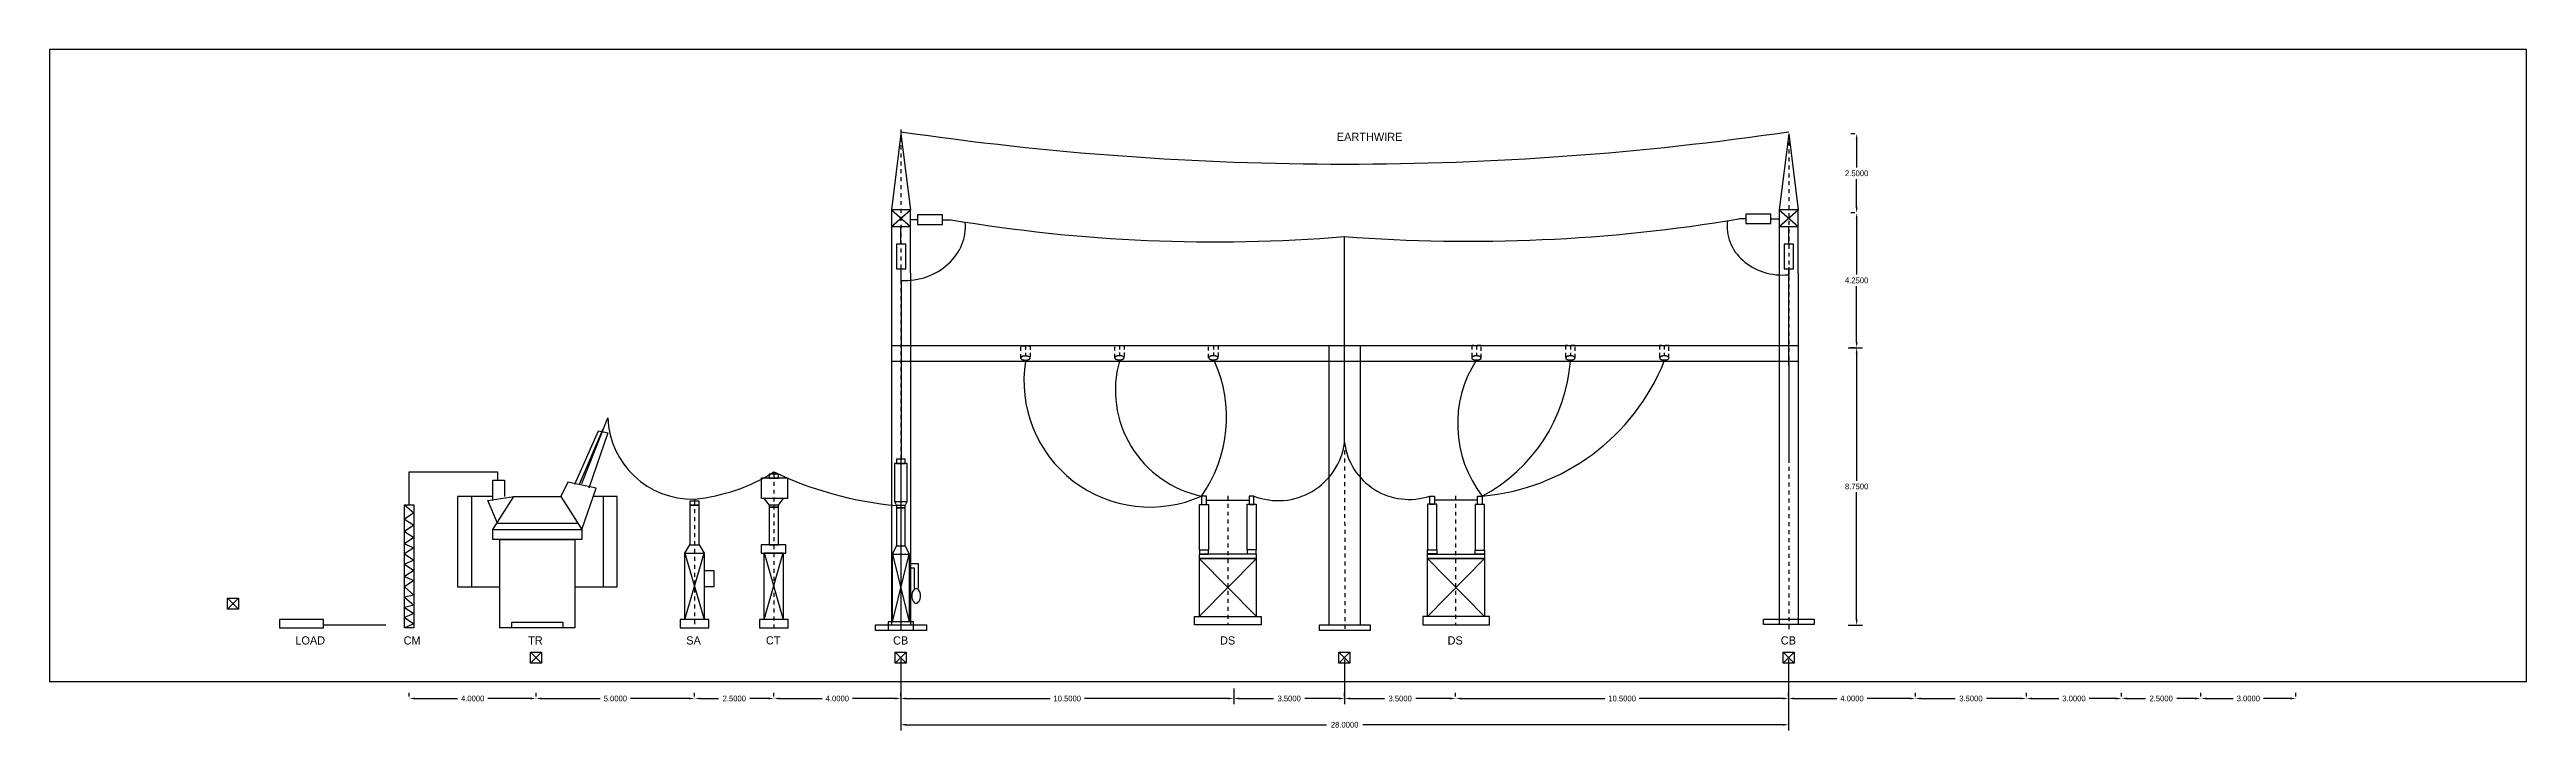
# Model space of a CAD drawing. Extents: x -47.7 to 30.4, y 1.5 to 22.9.
import ezdxf

# ---------------------------------------------------------------- set-up
doc = ezdxf.new("R2010")
doc.units = 0
doc.header["$MEASUREMENT"] = 0
doc.linetypes.add('HIDDEN2', pattern=[0.1875, 0.125, -0.0625])
doc.linetypes.add('PUTUS', pattern=[0.25, 0.125, -0.125])
doc.layers.get('0').update_dxf_attribs({"linetype": 'CONTINUOUS'})
doc.layers.get('Defpoints').update_dxf_attribs({"linetype": 'CONTINUOUS'})
doc.dimstyles.get("Standard").update_dxf_attribs({"dimtxt": 0.18, "dimasz": 0.18, "dimexe": 0.18, "dimexo": 0.0625, "dimgap": 0.09, "dimtad": 0, "dimtih": 1, "dimtoh": 1, "dimdec": 4, "dimzin": 0, "dimdsep": 46, "dimtxsty": 'Standard', "dimcen": 0.09, "dimadec": 0, "dimazin": 0, "dimtfac": 1, "dimtdec": 4, "dimtofl": 0, "dimtmove": 0, "dimatfit": 3, "dimfxl": 1, "dimtolj": 1, "dimtzin": 0, "dimarcsym": 0})

# ---------------------------------------------------------------- blocks, each defined once
blk = doc.blocks.new('*D5')
at = {"color": 0, "lineweight": -2, "transparency": 16777216}
for p, q in [((-20.826, 3.704), (-20.826, 1.467)), ((7.174, 3.704), (7.174, 1.467)), ((-20.646, 1.647), (-7.396, 1.647)), ((6.994, 1.647), (-6.256, 1.647))]:
    blk.add_line(p, q, dxfattribs=at)
at = {"color": 0, "transparency": 16777216}
for points in [[(-20.646, 1.677), (-20.646, 1.617), (-20.826, 1.647)], [(6.994, 1.677), (6.994, 1.617), (7.174, 1.647)]]:
    blk.add_solid(points, dxfattribs=at)
at = {"layer": 'Defpoints', "color": 0, "transparency": 16777216}
for p in [(-20.826, 3.767), (7.174, 3.767), (7.174, 1.647)]:
    blk.add_point(p, dxfattribs=at)
at = {"color": 0, "transparency": 16777216, "insert": (-6.826, 1.647), "char_height": 0.18, "attachment_point": 5}
blk.add_mtext('\\A1;28.0000', dxfattribs=at)
blk = doc.blocks.new('*D6')
at = {"color": 0, "lineweight": -2, "transparency": 16777216}
for p, q in [((-20.826, 3.704), (-20.826, 2.295)), ((-20.646, 2.475), (-16.116, 2.475)), ((-10.506, 2.475), (-15.036, 2.475)), ((-10.326, 2.793), (-10.326, 2.295))]:
    blk.add_line(p, q, dxfattribs=at)
at = {"color": 0, "transparency": 16777216}
for points in [[(-20.646, 2.505), (-20.646, 2.445), (-20.826, 2.475)], [(-10.506, 2.505), (-10.506, 2.445), (-10.326, 2.475)]]:
    blk.add_solid(points, dxfattribs=at)
at = {"layer": 'Defpoints', "color": 0, "transparency": 16777216}
for p in [(-20.826, 3.767), (-10.326, 2.855), (-10.326, 2.475)]:
    blk.add_point(p, dxfattribs=at)
at = {"color": 0, "transparency": 16777216, "insert": (-15.576, 2.475), "char_height": 0.18, "attachment_point": 5}
blk.add_mtext('\\A1;10.5000', dxfattribs=at)
blk = doc.blocks.new('*D7')
at = {"color": 0, "lineweight": -2, "transparency": 16777216}
for p, q in [((-6.826, 3.704), (-6.826, 2.295)), ((-10.326, 2.793), (-10.326, 2.295)), ((-10.146, 2.475), (-9.071, 2.475)), ((-7.006, 2.475), (-8.081, 2.475))]:
    blk.add_line(p, q, dxfattribs=at)
at = {"color": 0, "transparency": 16777216}
for points in [[(-10.146, 2.505), (-10.146, 2.445), (-10.326, 2.475)], [(-7.006, 2.505), (-7.006, 2.445), (-6.826, 2.475)]]:
    blk.add_solid(points, dxfattribs=at)
at = {"layer": 'Defpoints', "color": 0, "transparency": 16777216}
for p in [(-6.826, 3.767), (-10.326, 2.855), (-6.826, 2.475)]:
    blk.add_point(p, dxfattribs=at)
at = {"color": 0, "transparency": 16777216, "insert": (-8.576, 2.475), "char_height": 0.18, "attachment_point": 5}
blk.add_mtext('\\A1;3.5000', dxfattribs=at)
blk = doc.blocks.new('*D8')
at = {"color": 0, "lineweight": -2, "transparency": 16777216}
for p, q in [((-3.326, 2.538), (-3.326, 2.655)), ((-3.146, 2.475), (1.384, 2.475)), ((6.994, 2.475), (2.464, 2.475)), ((7.174, 2.538), (7.174, 2.655))]:
    blk.add_line(p, q, dxfattribs=at)
at = {"color": 0, "transparency": 16777216}
for points in [[(-3.146, 2.505), (-3.146, 2.445), (-3.326, 2.475)], [(6.994, 2.505), (6.994, 2.445), (7.174, 2.475)]]:
    blk.add_solid(points, dxfattribs=at)
at = {"layer": 'Defpoints', "color": 0, "transparency": 16777216}
for p in [(-3.326, 2.475), (-3.326, 2.475), (7.174, 2.475)]:
    blk.add_point(p, dxfattribs=at)
at = {"color": 0, "transparency": 16777216, "insert": (1.924, 2.475), "char_height": 0.18, "attachment_point": 5}
blk.add_mtext('\\A1;10.5000', dxfattribs=at)
blk = doc.blocks.new('*D9')
at = {"color": 0, "lineweight": -2, "transparency": 16777216}
for p, q in [((-6.826, 2.538), (-6.826, 2.655)), ((-6.646, 2.475), (-5.571, 2.475)), ((-3.506, 2.475), (-4.581, 2.475)), ((-3.326, 2.538), (-3.326, 2.655))]:
    blk.add_line(p, q, dxfattribs=at)
at = {"color": 0, "transparency": 16777216}
for points in [[(-6.646, 2.505), (-6.646, 2.445), (-6.826, 2.475)], [(-3.506, 2.505), (-3.506, 2.445), (-3.326, 2.475)]]:
    blk.add_solid(points, dxfattribs=at)
at = {"layer": 'Defpoints', "color": 0, "transparency": 16777216}
for p in [(-6.826, 2.475), (-6.826, 2.475), (-3.326, 2.475)]:
    blk.add_point(p, dxfattribs=at)
at = {"color": 0, "transparency": 16777216, "insert": (-5.076, 2.475), "char_height": 0.18, "attachment_point": 5}
blk.add_mtext('\\A1;3.5000', dxfattribs=at)
blk = doc.blocks.new('*D10')
at = {"color": 0, "lineweight": -2, "transparency": 16777216}
for p, q in [((-24.826, 2.538), (-24.826, 2.655)), ((-24.646, 2.475), (-23.306, 2.475)), ((-21.006, 2.475), (-22.346, 2.475)), ((-20.826, 2.538), (-20.826, 2.655))]:
    blk.add_line(p, q, dxfattribs=at)
at = {"color": 0, "transparency": 16777216}
for points in [[(-24.646, 2.505), (-24.646, 2.445), (-24.826, 2.475)], [(-21.006, 2.505), (-21.006, 2.445), (-20.826, 2.475)]]:
    blk.add_solid(points, dxfattribs=at)
at = {"layer": 'Defpoints', "color": 0, "transparency": 16777216}
for p in [(-24.826, 2.475), (-24.826, 2.475), (-20.826, 2.475)]:
    blk.add_point(p, dxfattribs=at)
at = {"color": 0, "transparency": 16777216, "insert": (-22.826, 2.475), "char_height": 0.18, "attachment_point": 5}
blk.add_mtext('\\A1;4.0000', dxfattribs=at)
blk = doc.blocks.new('*D11')
at = {"color": 0, "lineweight": -2, "transparency": 16777216}
for p, q in [((-27.326, 2.538), (-27.326, 2.655)), ((-27.146, 2.475), (-26.571, 2.475)), ((-25.006, 2.475), (-25.581, 2.475)), ((-24.826, 2.538), (-24.826, 2.655))]:
    blk.add_line(p, q, dxfattribs=at)
at = {"color": 0, "transparency": 16777216}
for points in [[(-27.146, 2.505), (-27.146, 2.445), (-27.326, 2.475)], [(-25.006, 2.505), (-25.006, 2.445), (-24.826, 2.475)]]:
    blk.add_solid(points, dxfattribs=at)
at = {"layer": 'Defpoints', "color": 0, "transparency": 16777216}
for p in [(-27.326, 2.475), (-27.326, 2.475), (-24.826, 2.475)]:
    blk.add_point(p, dxfattribs=at)
at = {"color": 0, "transparency": 16777216, "insert": (-26.076, 2.475), "char_height": 0.18, "attachment_point": 5}
blk.add_mtext('\\A1;2.5000', dxfattribs=at)
blk = doc.blocks.new('*D12')
at = {"color": 0, "lineweight": -2, "transparency": 16777216}
for p, q in [((-32.326, 2.538), (-32.326, 2.655)), ((-32.146, 2.475), (-30.306, 2.475)), ((-27.506, 2.475), (-29.346, 2.475)), ((-27.326, 2.538), (-27.326, 2.655))]:
    blk.add_line(p, q, dxfattribs=at)
at = {"color": 0, "transparency": 16777216}
for points in [[(-32.146, 2.505), (-32.146, 2.445), (-32.326, 2.475)], [(-27.506, 2.505), (-27.506, 2.445), (-27.326, 2.475)]]:
    blk.add_solid(points, dxfattribs=at)
at = {"layer": 'Defpoints', "color": 0, "transparency": 16777216}
for p in [(-32.326, 2.475), (-32.326, 2.475), (-27.326, 2.475)]:
    blk.add_point(p, dxfattribs=at)
at = {"color": 0, "transparency": 16777216, "insert": (-29.826, 2.475), "char_height": 0.18, "attachment_point": 5}
blk.add_mtext('\\A1;5.0000', dxfattribs=at)
blk = doc.blocks.new('*D13')
at = {"color": 0, "lineweight": -2, "transparency": 16777216}
for p, q in [((-36.326, 2.538), (-36.326, 2.655)), ((-36.146, 2.475), (-34.806, 2.475)), ((-32.506, 2.475), (-33.846, 2.475)), ((-32.326, 2.538), (-32.326, 2.655))]:
    blk.add_line(p, q, dxfattribs=at)
at = {"color": 0, "transparency": 16777216}
for points in [[(-36.146, 2.505), (-36.146, 2.445), (-36.326, 2.475)], [(-32.506, 2.505), (-32.506, 2.445), (-32.326, 2.475)]]:
    blk.add_solid(points, dxfattribs=at)
at = {"layer": 'Defpoints', "color": 0, "transparency": 16777216}
for p in [(-36.326, 2.475), (-36.326, 2.475), (-32.326, 2.475)]:
    blk.add_point(p, dxfattribs=at)
at = {"color": 0, "transparency": 16777216, "insert": (-34.326, 2.475), "char_height": 0.18, "attachment_point": 5}
blk.add_mtext('\\A1;4.0000', dxfattribs=at)
blk = doc.blocks.new('*D14')
at = {"color": 0, "lineweight": -2, "transparency": 16777216}
for p, q in [((7.174, 2.538), (7.174, 2.655)), ((7.354, 2.475), (8.694, 2.475)), ((10.994, 2.475), (9.654, 2.475)), ((11.174, 2.538), (11.174, 2.655))]:
    blk.add_line(p, q, dxfattribs=at)
at = {"color": 0, "transparency": 16777216}
for points in [[(7.354, 2.505), (7.354, 2.445), (7.174, 2.475)], [(10.994, 2.505), (10.994, 2.445), (11.174, 2.475)]]:
    blk.add_solid(points, dxfattribs=at)
at = {"layer": 'Defpoints', "color": 0, "transparency": 16777216}
for p in [(7.174, 2.475), (11.174, 2.475), (11.174, 2.475)]:
    blk.add_point(p, dxfattribs=at)
at = {"color": 0, "transparency": 16777216, "insert": (9.174, 2.475), "char_height": 0.18, "attachment_point": 5}
blk.add_mtext('\\A1;4.0000', dxfattribs=at)
blk = doc.blocks.new('*D15')
at = {"color": 0, "lineweight": -2, "transparency": 16777216}
for p, q in [((11.174, 2.538), (11.174, 2.655)), ((11.354, 2.475), (12.429, 2.475)), ((14.494, 2.475), (13.419, 2.475)), ((14.674, 2.538), (14.674, 2.655))]:
    blk.add_line(p, q, dxfattribs=at)
at = {"color": 0, "transparency": 16777216}
for points in [[(11.354, 2.505), (11.354, 2.445), (11.174, 2.475)], [(14.494, 2.505), (14.494, 2.445), (14.674, 2.475)]]:
    blk.add_solid(points, dxfattribs=at)
at = {"layer": 'Defpoints', "color": 0, "transparency": 16777216}
for p in [(11.174, 2.475), (14.674, 2.475), (14.674, 2.475)]:
    blk.add_point(p, dxfattribs=at)
at = {"color": 0, "transparency": 16777216, "insert": (12.924, 2.475), "char_height": 0.18, "attachment_point": 5}
blk.add_mtext('\\A1;3.5000', dxfattribs=at)
blk = doc.blocks.new('*D16')
at = {"color": 0, "lineweight": -2, "transparency": 16777216}
for p, q in [((14.674, 2.538), (14.674, 2.655)), ((14.854, 2.475), (15.694, 2.475)), ((17.494, 2.475), (16.654, 2.475)), ((17.674, 2.538), (17.674, 2.655))]:
    blk.add_line(p, q, dxfattribs=at)
at = {"color": 0, "transparency": 16777216}
for points in [[(14.854, 2.505), (14.854, 2.445), (14.674, 2.475)], [(17.494, 2.505), (17.494, 2.445), (17.674, 2.475)]]:
    blk.add_solid(points, dxfattribs=at)
at = {"layer": 'Defpoints', "color": 0, "transparency": 16777216}
for p in [(14.674, 2.475), (17.674, 2.475), (17.674, 2.475)]:
    blk.add_point(p, dxfattribs=at)
at = {"color": 0, "transparency": 16777216, "insert": (16.174, 2.475), "char_height": 0.18, "attachment_point": 5}
blk.add_mtext('\\A1;3.0000', dxfattribs=at)
blk = doc.blocks.new('*D17')
at = {"color": 0, "lineweight": -2, "transparency": 16777216}
for p, q in [((17.674, 2.538), (17.674, 2.655)), ((17.854, 2.475), (18.429, 2.475)), ((19.994, 2.475), (19.419, 2.475)), ((20.174, 2.538), (20.174, 2.655))]:
    blk.add_line(p, q, dxfattribs=at)
at = {"color": 0, "transparency": 16777216}
for points in [[(17.854, 2.505), (17.854, 2.445), (17.674, 2.475)], [(19.994, 2.505), (19.994, 2.445), (20.174, 2.475)]]:
    blk.add_solid(points, dxfattribs=at)
at = {"layer": 'Defpoints', "color": 0, "transparency": 16777216}
for p in [(17.674, 2.475), (20.174, 2.475), (20.174, 2.475)]:
    blk.add_point(p, dxfattribs=at)
at = {"color": 0, "transparency": 16777216, "insert": (18.924, 2.475), "char_height": 0.18, "attachment_point": 5}
blk.add_mtext('\\A1;2.5000', dxfattribs=at)
blk = doc.blocks.new('*D18')
at = {"color": 0, "lineweight": -2, "transparency": 16777216}
for p, q in [((20.174, 2.538), (20.174, 2.655)), ((20.354, 2.475), (21.194, 2.475)), ((22.994, 2.475), (22.154, 2.475)), ((23.174, 2.538), (23.174, 2.655))]:
    blk.add_line(p, q, dxfattribs=at)
at = {"color": 0, "transparency": 16777216}
for points in [[(20.354, 2.505), (20.354, 2.445), (20.174, 2.475)], [(22.994, 2.505), (22.994, 2.445), (23.174, 2.475)]]:
    blk.add_solid(points, dxfattribs=at)
at = {"layer": 'Defpoints', "color": 0, "transparency": 16777216}
for p in [(20.174, 2.475), (23.174, 2.475), (23.174, 2.475)]:
    blk.add_point(p, dxfattribs=at)
at = {"color": 0, "transparency": 16777216, "insert": (21.674, 2.475), "char_height": 0.18, "attachment_point": 5}
blk.add_mtext('\\A1;3.0000', dxfattribs=at)
blk = doc.blocks.new('*D19')
at = {"color": 0, "lineweight": -2, "transparency": 16777216}
for p, q in [((9.05, 13.537), (9.501, 13.537)), ((9.321, 13.357), (9.321, 9.342)), ((9.321, 4.967), (9.321, 8.982)), ((9.05, 4.787), (9.501, 4.787))]:
    blk.add_line(p, q, dxfattribs=at)
at = {"color": 0, "transparency": 16777216}
for points in [[(9.291, 13.357), (9.351, 13.357), (9.321, 13.537)], [(9.291, 4.967), (9.351, 4.967), (9.321, 4.787)]]:
    blk.add_solid(points, dxfattribs=at)
at = {"layer": 'Defpoints', "color": 0, "transparency": 16777216}
for p in [(8.988, 13.537), (9.321, 13.537), (8.988, 4.787)]:
    blk.add_point(p, dxfattribs=at)
at = {"color": 0, "transparency": 16777216, "insert": (9.321, 9.162), "char_height": 0.18, "attachment_point": 5}
blk.add_mtext('\\A1;8.7500', dxfattribs=at)
blk = doc.blocks.new('*D20')
at = {"color": 0, "lineweight": -2, "transparency": 16777216}
for p, q in [((9.259, 17.787), (9.141, 17.787)), ((9.321, 17.607), (9.321, 15.842)), ((9.321, 13.717), (9.321, 15.482)), ((9.259, 13.537), (9.141, 13.537))]:
    blk.add_line(p, q, dxfattribs=at)
at = {"color": 0, "transparency": 16777216}
for points in [[(9.291, 17.607), (9.351, 17.607), (9.321, 17.787)], [(9.291, 13.717), (9.351, 13.717), (9.321, 13.537)]]:
    blk.add_solid(points, dxfattribs=at)
at = {"layer": 'Defpoints', "color": 0, "transparency": 16777216}
for p in [(9.321, 17.787), (9.321, 17.787), (9.321, 13.537)]:
    blk.add_point(p, dxfattribs=at)
at = {"color": 0, "transparency": 16777216, "insert": (9.321, 15.662), "char_height": 0.18, "attachment_point": 5}
blk.add_mtext('\\A1;4.2500', dxfattribs=at)
blk = doc.blocks.new('*D21')
at = {"color": 0, "lineweight": -2, "transparency": 16777216}
for p, q in [((9.259, 20.287), (9.141, 20.287)), ((9.321, 20.107), (9.321, 19.217)), ((9.321, 17.967), (9.321, 18.857)), ((9.259, 17.787), (9.141, 17.787))]:
    blk.add_line(p, q, dxfattribs=at)
at = {"color": 0, "transparency": 16777216}
for points in [[(9.291, 20.107), (9.351, 20.107), (9.321, 20.287)], [(9.291, 17.967), (9.351, 17.967), (9.321, 17.787)]]:
    blk.add_solid(points, dxfattribs=at)
at = {"layer": 'Defpoints', "color": 0, "transparency": 16777216}
for p in [(9.321, 20.287), (9.321, 20.287), (9.321, 17.787)]:
    blk.add_point(p, dxfattribs=at)
at = {"color": 0, "transparency": 16777216, "insert": (9.321, 19.037), "char_height": 0.18, "attachment_point": 5}
blk.add_mtext('\\A1;2.5000', dxfattribs=at)

msp = doc.modelspace()

# ---------------------------------------------------------------- linework, layer by layer
at = {"linetype": 'Continuous'}
for p, q in [((-47.67067, 22.9415), (-47.67067, 3.00699)), ((30.44455, 22.9415), (-47.67067, 22.9415)), ((30.44455, 3.00699), (30.44455, 22.9415)), ((-25.22297, 7.32232), (-25.22297, 7.06202)), ((-24.44793, 7.32232), (-25.22297, 7.32232)), ((-25.22297, 7.06202), (-24.44793, 7.06202)), ((-24.44793, 7.06202), (-24.44793, 7.32232)), ((-11.11508, 7.14957), (-11.40559, 7.14957)), ((-11.40559, 7.14957), (-11.40559, 7.025)), ((-11.11508, 7.025), (-11.11508, 7.14957)), ((-9.61243, 7.16161), (-9.90294, 7.16161)), ((-9.90294, 7.16161), (-9.90294, 7.03704)), ((-9.90294, 7.03704), (-9.61243, 7.03704)), ((-9.61243, 7.03704), (-9.61243, 7.16161)), ((-4.21194, 7.03704), (-4.21194, 7.16161)), ((-4.21194, 7.16161), (-3.92143, 7.16161)), ((-3.92143, 7.03704), (-4.21194, 7.03704)), ((-3.92143, 7.16161), (-3.92143, 7.03704)), ((-2.7093, 7.025), (-2.7093, 7.14957)), ((-2.7093, 7.14957), (-2.41879, 7.14957)), ((-2.41879, 7.14957), (-2.41879, 7.025)), ((-11.40559, 7.025), (-11.11508, 7.025)), ((-2.41879, 7.025), (-2.7093, 7.025)), ((-47.67067, 3.00699), (30.44455, 3.00699))]:
    msp.add_line(p, q, dxfattribs=at)
at = {"linetype": 'PUTUS'}
for p, q in [((-20.81874, 20.4146), (-20.81874, 4.62233)), ((7.18007, 20.28516), (7.18007, 4.62233)), ((-6.83119, 10.54372), (-6.81933, 4.62233)), ((-24.82551, 9.56087), (-24.82551, 4.702)), ((-20.82016, 10.03328), (-20.82016, 4.62827)), ((-27.32551, 8.69223), (-27.32551, 4.69765)), ((-10.50551, 8.86665), (-10.50551, 4.79459)), ((-3.32551, 8.86665), (-3.32551, 4.79459))]:
    msp.add_line(p, q, dxfattribs=at)
at = {"color": 7}
for p, q in [((-20.81874, 20.28516), (-21.11873, 17.88446)), ((-20.81874, 20.28516), (-20.51875, 17.88446)), ((7.18007, 20.28516), (6.88008, 17.88446)), ((7.18007, 20.28516), (7.48006, 17.88446)), ((-20.29492, 17.57366), (-20.51875, 17.57366)), ((-19.50854, 17.57366), (-19.24989, 17.57366)), ((5.83062, 17.59892), (5.60679, 17.59892)), ((6.617, 17.59892), (6.87566, 17.59892)), ((-21.11873, 15.89374), (-21.11873, 4.79708)), ((-21.11873, 15.89374), (-21.11873, 4.79708)), ((-20.51875, 15.89374), (-20.51875, 4.79708)), ((-20.51875, 15.89374), (-20.51875, 4.79708)), ((6.88008, 15.89374), (6.88008, 4.79708)), ((7.18007, 15.71217), (7.18007, 15.89374)), ((7.48006, 15.89374), (7.48006, 4.79708)), ((-7.32077, 13.60055), (-7.32077, 4.79708)), ((-6.34161, 13.60055), (-6.34161, 4.79708)), ((-27.01758, 6.51512), (-26.7213, 6.51512)), ((-26.7213, 6.51512), (-26.7213, 5.99734)), ((-26.7213, 5.99734), (-27.01758, 5.99734))]:
    msp.add_line(p, q, dxfattribs=at)
for p, q in [((-21.11873, 17.88446), (-21.11873, 17.36021)), ((-20.51875, 17.88446), (-21.11873, 17.88446)), ((-21.11873, 17.88446), (-20.51875, 17.36021)), ((-21.11873, 17.36021), (-20.51875, 17.88446)), ((-21.11873, 17.36021), (-21.11873, 15.89374)), ((-21.11873, 17.36021), (-20.51875, 17.36021)), ((-20.51875, 17.36021), (-20.51875, 17.88446)), ((-20.51875, 15.89374), (-20.51875, 17.36021)), ((6.88008, 17.88446), (6.88008, 17.36021)), ((7.48006, 17.88446), (6.88008, 17.88446)), ((6.88008, 17.88446), (7.48006, 17.36021)), ((6.88008, 17.36021), (7.48006, 17.88446)), ((6.88008, 17.36021), (6.88008, 15.89374)), ((6.88008, 17.36021), (7.48006, 17.36021)), ((7.48006, 17.36021), (7.48006, 17.88446)), ((7.48006, 15.89374), (7.48006, 17.36021)), ((7.18007, 16.08092), (7.18007, 15.82203)), ((-21.12986, 13.60866), (7.46892, 13.60866)), ((-21.12986, 13.11777), (7.46892, 13.11777)), ((-24.97966, 9.55437), (-24.97966, 9.42331)), ((-24.67967, 9.55437), (-24.97966, 9.55437)), ((-24.97966, 9.42331), (-24.67967, 9.42331)), ((-24.82967, 9.6199), (-24.82967, 9.55437)), ((-24.67967, 9.42331), (-24.67967, 9.55437)), ((-20.95614, 10.09012), (-20.95614, 10.09012)), ((-20.95614, 10.09012), (-20.95614, 10.09012)), ((-20.95614, 10.09012), (-20.95614, 10.09012)), ((-20.95614, 10.09012), (-20.95614, 10.09012)), ((-20.95614, 10.02348), (-20.95614, 9.89021)), ((-20.68923, 10.02348), (-20.95614, 10.02348)), ((-20.95614, 9.89021), (-20.68923, 9.89021)), ((-20.82269, 10.09012), (-20.82269, 10.02348)), ((-20.68923, 9.89021), (-20.68923, 10.02348)), ((-27.48053, 8.70031), (-27.48053, 8.56924)), ((-27.18054, 8.70031), (-27.48053, 8.70031)), ((-27.33053, 8.76584), (-27.33053, 8.70031)), ((-27.18054, 8.56924), (-27.18054, 8.70031)), ((-25.12965, 8.768), (-24.97966, 8.5714)), ((-24.67967, 8.5714), (-24.52968, 8.768)), ((-21.02287, 8.69078), (-20.95614, 8.55751)), ((-20.68923, 8.55751), (-20.62251, 8.69078)), ((-11.33666, 8.85952), (-11.33666, 8.59739)), ((-11.18667, 8.85952), (-11.33666, 8.85952)), ((-11.33666, 8.59739), (-11.18667, 8.59739)), ((-11.18667, 8.59739), (-11.18667, 8.85952)), ((-11.18667, 8.72845), (-9.83672, 8.72845)), ((-9.83672, 8.85952), (-9.83672, 8.59739)), ((-9.68673, 8.85952), (-9.83672, 8.85952)), ((-9.83672, 8.59739), (-9.68673, 8.59739)), ((-9.68673, 8.59739), (-9.68673, 8.85952)), ((-4.13764, 8.59739), (-4.13764, 8.85952)), ((-4.13764, 8.85952), (-3.98765, 8.85952)), ((-3.98765, 8.59739), (-4.13764, 8.59739)), ((-3.98765, 8.85952), (-3.98765, 8.59739)), ((-2.6377, 8.72845), (-3.98765, 8.72845)), ((-2.6377, 8.59739), (-2.6377, 8.85952)), ((-2.6377, 8.85952), (-2.48771, 8.85952)), ((-2.48771, 8.59739), (-2.6377, 8.59739)), ((-2.48771, 8.85952), (-2.48771, 8.59739)), ((-36.48134, 4.70289), (-36.48134, 8.58623)), ((-36.48134, 8.58623), (-36.18505, 8.58623)), ((-36.48134, 8.58623), (-36.18505, 8.32734)), ((-36.18505, 8.32734), (-36.48134, 8.13318)), ((-36.48134, 8.13318), (-36.18505, 7.93901)), ((-36.18505, 7.93901), (-36.48134, 7.74484)), ((-36.18505, 8.58623), (-36.18505, 4.70289)), ((-27.48053, 8.56924), (-27.18054, 8.56924)), ((-24.97966, 8.5714), (-24.97966, 8.50587)), ((-24.67967, 8.5714), (-24.97966, 8.5714)), ((-24.97966, 8.50587), (-24.67967, 8.50587)), ((-24.67967, 8.50587), (-24.67967, 8.5714)), ((-20.95614, 8.55751), (-20.95614, 8.49088)), ((-20.68923, 8.55751), (-20.95614, 8.55751)), ((-20.95614, 8.49088), (-20.68923, 8.49088)), ((-20.68923, 8.49088), (-20.68923, 8.55751)), ((-36.48134, 7.74484), (-36.18505, 7.55067)), ((-36.18505, 7.55067), (-36.48134, 7.35651)), ((-36.48134, 7.35651), (-36.18505, 7.22706)), ((-36.18505, 7.22706), (-36.48134, 7.03289)), ((-36.48134, 7.03289), (-36.18505, 6.83873)), ((-27.63052, 7.06202), (-27.48053, 7.32415)), ((-27.18054, 7.32415), (-27.03055, 7.06202)), ((-21.0896, 7.0249), (-20.95614, 7.29144)), ((-20.68923, 7.29144), (-20.55578, 7.0249)), ((-36.18505, 6.83873), (-36.48134, 6.70928)), ((-36.48134, 6.70928), (-36.18505, 6.51512)), ((-36.18505, 6.51512), (-36.48134, 6.32095)), ((-36.48134, 6.32095), (-36.18505, 6.1915)), ((-11.41166, 7.02464), (-11.41166, 6.89357)), ((-9.61173, 7.02464), (-11.41166, 7.02464)), ((-11.41166, 6.89357), (-9.61173, 6.89357)), ((-9.61173, 6.89357), (-9.61173, 7.02464)), ((-4.21264, 6.89357), (-4.21264, 7.02464)), ((-4.21264, 7.02464), (-2.41271, 7.02464)), ((-2.41271, 6.89357), (-4.21264, 6.89357)), ((-2.41271, 7.02464), (-2.41271, 6.89357)), ((-42.0611, 5.29335), (-41.71346, 5.64098)), ((-42.0611, 5.64098), (-41.71346, 5.29335)), ((-36.18505, 6.1915), (-36.48134, 5.99734)), ((-36.48134, 5.99734), (-36.18505, 5.73845)), ((-36.18505, 5.73845), (-36.48134, 5.67372)), ((-36.48134, 5.67372), (-36.18505, 5.41483)), ((-36.18505, 5.41483), (-36.48134, 5.35011)), ((-36.48134, 5.35011), (-36.18505, 5.15594)), ((-36.18505, 5.15594), (-36.48134, 5.0265)), ((-36.48134, 5.0265), (-36.18505, 4.83233)), ((-36.18505, 4.83233), (-36.48134, 4.70289)), ((-36.18505, 4.70289), (-36.48134, 4.70289)), ((-32.49933, 3.59276), (-32.1517, 3.94039)), ((-32.49933, 3.94039), (-32.1517, 3.59276)), ((-20.99933, 3.59276), (-20.6517, 3.94039)), ((-20.99933, 3.94039), (-20.6517, 3.59276)), ((-7.01305, 3.59276), (-6.66542, 3.94039)), ((-7.01305, 3.94039), (-6.66542, 3.59276)), ((7.00067, 3.59276), (7.3483, 3.94039)), ((7.00067, 3.94039), (7.3483, 3.59276))]:
    msp.add_line(p, q)
at = {"color": 33}
for p, q in [((-20.81874, 16.80859), (-20.81874, 17.36021)), ((7.18007, 16.80859), (7.18007, 17.36021)), ((-20.81071, 15.65452), (-20.81071, 16.02221)), ((-20.81071, 11.96916), (-20.81071, 10.03328)), ((-36.33319, 9.62179), (-33.54674, 9.62179)), ((-36.33319, 8.58623), (-36.33319, 9.62179)), ((-33.54674, 9.62179), (-33.54674, 9.3629))]:
    msp.add_line(p, q, dxfattribs=at)
at = {"color": 131}
for p, q in [((-19.50854, 17.72606), (-20.29492, 17.72606)), ((-20.29492, 17.72606), (-20.29492, 17.42608)), ((-20.29492, 17.42608), (-19.50854, 17.42608)), ((-19.50854, 17.42608), (-19.50854, 17.72606)), ((6.617, 17.75132), (5.83062, 17.75132)), ((5.83062, 17.75132), (5.83062, 17.45133)), ((5.83062, 17.45133), (6.617, 17.45133)), ((6.617, 17.45133), (6.617, 17.75132)), ((-20.9607, 16.80859), (-20.9607, 16.02221)), ((-20.66072, 16.80859), (-20.9607, 16.80859)), ((-20.66072, 16.02221), (-20.66072, 16.80859)), ((7.03008, 16.80859), (7.03008, 16.02221)), ((7.33006, 16.80859), (7.03008, 16.80859)), ((7.33006, 16.02221), (7.33006, 16.80859)), ((-20.9607, 16.02221), (-20.66072, 16.02221)), ((7.03008, 16.02221), (7.33006, 16.02221))]:
    msp.add_line(p, q, dxfattribs=at)
at = {"color": 33, "linetype": 'Continuous'}
for p, q in [((-6.83119, 10.54372), (-6.83119, 17.04272)), ((-20.81071, 15.65452), (-20.81071, 11.96916)), ((7.1665, 16.02221), (7.18007, 9.94309)), ((-30.88019, 9.25081), (-30.06541, 11.32193))]:
    msp.add_line(p, q, dxfattribs=at)
at = {"color": 131, "linetype": 'HIDDEN2'}
for p, q in [((-20.81071, 14.92903), (-20.81071, 14.73486)), ((-17.04112, 13.60055), (-16.74484, 13.60055)), ((-17.04112, 13.21221), (-17.04112, 13.60055)), ((-16.89298, 13.60055), (-16.89298, 13.27694)), ((-16.74484, 13.60055), (-16.74484, 13.21221)), ((-14.07828, 13.22017), (-14.07828, 13.6085)), ((-14.07828, 13.6085), (-13.782, 13.6085)), ((-13.93014, 13.6085), (-13.93014, 13.28489)), ((-13.782, 13.6085), (-13.782, 13.22017)), ((-11.11545, 13.6085), (-10.81916, 13.6085)), ((-11.11545, 13.22017), (-11.11545, 13.6085)), ((-10.96731, 13.6085), (-10.96731, 13.28489)), ((-10.81916, 13.6085), (-10.81916, 13.22017)), ((-2.52322, 13.60371), (-2.8195, 13.60371)), ((-2.8195, 13.60371), (-2.8195, 13.21537)), ((-2.67136, 13.60371), (-2.67136, 13.28009)), ((-2.52322, 13.21537), (-2.52322, 13.60371)), ((0.43962, 13.60371), (0.14333, 13.60371)), ((0.14333, 13.60371), (0.14333, 13.21537)), ((0.29147, 13.60371), (0.29147, 13.28009)), ((0.43962, 13.21537), (0.43962, 13.60371)), ((3.40245, 13.60371), (3.10617, 13.60371)), ((3.10617, 13.60371), (3.10617, 13.21537)), ((3.25431, 13.60371), (3.25431, 13.28009)), ((3.40245, 13.21537), (3.40245, 13.60371))]:
    msp.add_line(p, q, dxfattribs=at)
at = {"color": 247, "linetype": 'Continuous'}
for p, q in [((-30.95426, 9.23346), (-30.21355, 10.98096)), ((-11.40503, 7.14993), (-11.40503, 8.59446)), ((-11.40503, 8.59446), (-11.11553, 8.59446)), ((-11.11553, 8.59446), (-11.11553, 7.14993)), ((-9.90238, 7.16197), (-9.90238, 8.6065)), ((-9.90238, 8.6065), (-9.61288, 8.6065)), ((-9.61288, 8.6065), (-9.61288, 7.16197)), ((-3.92199, 8.6065), (-4.21149, 8.6065)), ((-4.21149, 8.6065), (-4.21149, 7.16197)), ((-3.92199, 7.16197), (-3.92199, 8.6065)), ((-2.41934, 8.59446), (-2.70884, 8.59446)), ((-2.70884, 8.59446), (-2.70884, 7.14993)), ((-2.41934, 7.14993), (-2.41934, 8.59446)), ((-11.11553, 7.14993), (-11.40503, 7.14993)), ((-9.61288, 7.16197), (-9.90238, 7.16197)), ((-4.21149, 7.16197), (-3.92199, 7.16197)), ((-2.70884, 7.14993), (-2.41934, 7.14993))]:
    msp.add_line(p, q, dxfattribs=at)
at = {"color": 247}
for p, q in [((-31.1024, 9.23346), (-30.36169, 10.91624)), ((-30.06541, 10.85152), (-30.65798, 9.10401)), ((-30.36169, 10.91624), (-30.06541, 10.85152)), ((-25.21669, 8.78256), (-25.21669, 9.42978)), ((-25.21669, 9.42978), (-24.40191, 9.42978)), ((-24.40191, 9.42978), (-24.40191, 8.78256)), ((-21.02287, 9.89021), (-21.02287, 8.69078)), ((-20.62251, 9.89021), (-21.02287, 9.89021)), ((-20.62251, 8.69078), (-20.62251, 9.89021)), ((-33.69488, 9.3629), (-33.32453, 9.3629)), ((-33.69488, 8.71568), (-33.69488, 9.3629)), ((-33.32453, 9.3629), (-33.32453, 8.84512)), ((-24.40191, 8.78256), (-25.21669, 8.78256)), ((-21.02287, 8.69078), (-20.62251, 8.69078)), ((-27.48053, 8.56924), (-27.48053, 7.32415)), ((-27.18054, 8.56924), (-27.48053, 8.56924)), ((-27.18054, 7.32415), (-27.18054, 8.56924)), ((-24.97966, 8.50587), (-24.97966, 7.3263)), ((-24.67967, 8.50587), (-24.97966, 8.50587)), ((-24.67967, 7.3263), (-24.67967, 8.50587)), ((-20.95614, 8.49088), (-20.95614, 7.29144)), ((-20.68923, 8.49088), (-20.95614, 8.49088)), ((-20.68923, 7.29144), (-20.68923, 8.49088)), ((-27.48053, 7.32415), (-27.18054, 7.32415)), ((-27.48053, 7.32415), (-27.18054, 7.32415)), ((-24.97966, 7.3263), (-24.67967, 7.3263)), ((-24.97966, 7.3263), (-24.67967, 7.3263)), ((-24.97966, 7.3263), (-24.67967, 7.3263)), ((-20.95614, 7.29144), (-20.68923, 7.29144)), ((-20.95614, 7.29144), (-20.68923, 7.29144)), ((-20.53766, 6.73204), (-20.27404, 6.73204)), ((-20.53766, 6.60041), (-20.40585, 6.60041)), ((-20.40585, 6.60041), (-20.40585, 5.94229)), ((-20.27404, 6.73204), (-20.27404, 5.94229))]:
    msp.add_line(p, q, dxfattribs=at)
at = {"color": 136}
for p, q in [((-34.80595, 8.84512), (-34.80595, 5.99734)), ((-33.69488, 8.84512), (-34.80595, 8.84512)), ((-34.36152, 8.84512), (-34.36152, 5.99734)), ((-33.84303, 8.71568), (-33.02825, 8.84512)), ((-33.54674, 8.00373), (-33.84303, 8.71568)), ((-33.69488, 7.80956), (-33.02825, 8.84512)), ((-33.02825, 8.84512), (-31.54683, 8.84512)), ((-31.32461, 9.29818), (-31.54683, 8.84512)), ((-31.54683, 8.84512), (-30.88019, 7.80956)), ((-30.43576, 9.10401), (-31.32461, 9.29818)), ((-30.88019, 7.80956), (-30.43576, 9.10401)), ((-29.76913, 8.84512), (-30.50983, 8.84512)), ((-30.21355, 8.84512), (-30.21355, 5.99734)), ((-29.76913, 5.99734), (-29.76913, 8.84512)), ((-33.54674, 8.00373), (-31.02833, 8.00373)), ((-33.69488, 7.48595), (-33.69488, 7.80956)), ((-33.69488, 7.80956), (-30.88019, 7.80956)), ((-30.88019, 7.48595), (-33.69488, 7.48595)), ((-33.47267, 4.70289), (-33.47267, 7.48595)), ((-33.47267, 7.48595), (-31.1024, 7.48595)), ((-31.1024, 7.48595), (-31.1024, 4.70289)), ((-30.88019, 7.80956), (-30.88019, 7.48595)), ((-34.80595, 5.99734), (-33.47267, 5.99734)), ((-31.1024, 5.99734), (-29.76913, 5.99734)), ((-31.1024, 4.70289), (-33.47267, 4.70289))]:
    msp.add_line(p, q, dxfattribs=at)
at = {"color": 15}
for p, q in [((-27.63052, 4.96501), (-27.63052, 7.06202)), ((-27.63052, 7.06202), (-27.03055, 7.06202)), ((-27.63052, 4.96501), (-27.03055, 7.06202)), ((-27.63052, 7.06202), (-27.03055, 4.96501)), ((-27.03055, 7.06202), (-27.03055, 4.96501)), ((-25.12965, 7.06418), (-24.52968, 4.96717)), ((-25.12965, 4.96717), (-24.52968, 7.06418)), ((-25.12965, 4.96717), (-25.12965, 7.06418)), ((-25.12965, 7.06418), (-24.52968, 7.06418)), ((-24.52968, 7.06418), (-24.52968, 4.96717)), ((-21.0896, 4.89258), (-20.55578, 7.0249)), ((-21.0896, 7.0249), (-20.55578, 4.89258)), ((-21.0896, 4.89258), (-21.0896, 7.0249)), ((-21.0896, 7.0249), (-20.55578, 7.0249)), ((-20.55578, 7.0249), (-20.55578, 4.89258)), ((-11.41166, 6.89357), (-11.41166, 5.05869)), ((-9.61173, 6.89357), (-11.41166, 6.89357)), ((-11.41166, 6.89357), (-9.61173, 5.05869)), ((-11.41166, 5.05869), (-9.61173, 6.89357)), ((-9.61173, 5.05869), (-9.61173, 6.89357)), ((-4.21264, 5.05869), (-4.21264, 6.89357)), ((-4.21264, 6.89357), (-2.41271, 6.89357)), ((-2.41271, 6.89357), (-4.21264, 5.05869)), ((-2.41271, 5.05869), (-4.21264, 6.89357)), ((-2.41271, 6.89357), (-2.41271, 5.05869)), ((-40.42209, 4.96501), (-40.42209, 4.70289)), ((-39.02798, 4.96501), (-40.42209, 4.96501)), ((-40.42209, 4.70289), (-39.02798, 4.70289)), ((-39.02798, 4.70289), (-39.02798, 4.96501)), ((-39.02798, 4.80037), (-37.06473, 4.80037)), ((-33.0875, 4.70289), (-33.0875, 4.87764)), ((-33.0875, 4.87764), (-31.48757, 4.87764)), ((-31.48757, 4.70289), (-33.0875, 4.70289)), ((-31.48757, 4.87764), (-31.48757, 4.70289)), ((-27.78051, 4.96501), (-27.78051, 4.70289)), ((-26.88055, 4.96501), (-27.78051, 4.96501)), ((-27.78051, 4.70289), (-26.88055, 4.70289)), ((-27.03055, 4.96501), (-27.63052, 4.96501)), ((-26.88055, 4.70289), (-26.88055, 4.96501)), ((-25.27965, 4.96717), (-25.27965, 4.70505)), ((-24.37968, 4.96717), (-25.27965, 4.96717)), ((-25.27965, 4.70505), (-24.37968, 4.70505)), ((-24.52968, 4.96717), (-25.12965, 4.96717)), ((-24.37968, 4.70505), (-24.37968, 4.96717)), ((-21.61871, 4.62233), (-21.61871, 4.79708)), ((-21.61871, 4.79708), (-20.01877, 4.79708)), ((-21.61871, 4.62233), (-21.61871, 4.79708)), ((-21.61871, 4.79708), (-20.01877, 4.79708)), ((-21.22305, 4.89258), (-21.22305, 4.62604)), ((-20.42232, 4.89258), (-21.22305, 4.89258)), ((-20.55578, 4.89258), (-21.0896, 4.89258)), ((-20.42232, 4.62604), (-20.42232, 4.89258)), ((-20.01877, 4.79708), (-20.01877, 4.62233)), ((-20.01877, 4.79708), (-20.01877, 4.62233)), ((-11.56165, 4.79657), (-11.56165, 5.05869)), ((-11.56165, 5.05869), (-9.46174, 5.05869)), ((-9.46174, 4.79657), (-11.56165, 4.79657)), ((-11.41166, 5.05869), (-9.61173, 5.05869)), ((-9.46174, 5.05869), (-9.46174, 4.79657)), ((-7.6193, 4.62233), (-7.6193, 4.79708)), ((-7.6193, 4.79708), (-6.01937, 4.79708)), ((-6.01937, 4.79708), (-6.01937, 4.62233)), ((-4.36263, 5.05869), (-4.36263, 4.79657)), ((-2.26272, 5.05869), (-4.36263, 5.05869)), ((-4.36263, 4.79657), (-2.26272, 4.79657)), ((-2.41271, 5.05869), (-4.21264, 5.05869)), ((-2.26272, 4.79657), (-2.26272, 5.05869)), ((6.38011, 4.80455), (6.38011, 4.97931)), ((6.38011, 4.97931), (7.98004, 4.97931)), ((7.98004, 4.80455), (6.38011, 4.80455)), ((7.98004, 4.97931), (7.98004, 4.80455)), ((-20.01877, 4.62233), (-21.61871, 4.62233)), ((-20.01877, 4.62233), (-21.61871, 4.62233)), ((-21.22305, 4.62604), (-20.42232, 4.62604)), ((-6.01937, 4.62233), (-7.6193, 4.62233))]:
    msp.add_line(p, q, dxfattribs=at)
for points in [[(-42.0611, 5.29335), (-42.0611, 5.64098), (-41.71346, 5.64098), (-41.71346, 5.29335)], [(-32.49933, 3.59276), (-32.49933, 3.94039), (-32.1517, 3.94039), (-32.1517, 3.59276)], [(-20.99933, 3.59276), (-20.99933, 3.94039), (-20.6517, 3.94039), (-20.6517, 3.59276)], [(-7.01305, 3.59276), (-7.01305, 3.94039), (-6.66542, 3.94039), (-6.66542, 3.59276)], [(7.00067, 3.59276), (7.00067, 3.94039), (7.3483, 3.94039), (7.3483, 3.59276)]]:
    msp.add_lwpolyline(points, close=True)
at = {"color": 33}
for centre, radius, start, end in [((-6.81933, 115.84958), 96.52034, 261.6603475, 278.3396525), ((-10.90493, 67.26042), 50.38266, 260.4660809, 274.6377705), ((-2.90797, 68.66041), 51.76657, 265.653566, 279.4672479), ((-12.96193, 12.49298), 3.98039, 170.9689855, 294.099287), ((-10.64448, 12.19999), 3.41144, 164.3934127, 258.2934213), ((-14.87122, 11.34431), 4.32057, 324.8928136, 24.23439), ((0.46054, 11.13519), 3.72436, 147.2376979, 217.6636078), ((-3.0711, 15.64671), 6.81222, 274.9127561, 338.2081613), ((-4.9565, 13.50685), 5.26238, 297.9784677, 355.7599442), ((-27.40169, 11.43083), 2.66595, 182.3411534, 271.5294255), ((-8.92067, 10.82353), 2.10813, 248.6917605, 352.3727075), ((-4.79089, 10.81078), 2.05771, 187.4571082, 288.5096613), ((-27.86571, 14.42147), 5.68089, 275.4056165, 302.3052829), ((-19.89117, 20.03312), 11.52492, 244.6272458, 264.6979671)]:
    msp.add_arc(centre, radius, start, end, dxfattribs=at)
at = {"color": 33, "linetype": 'Continuous'}
for centre, major_axis, ratio, start_param, end_param in [((-20.73742, 17.36021), (-1.95343, 0), 0.87378976, 1.53326909, 3.22274581), ((6.98303, 17.36021), (1.75049, 0), 0.87378981, 3.0238734, 4.81837334)]:
    msp.add_ellipse(centre, major_axis=major_axis, ratio=ratio, start_param=start_param, end_param=end_param, dxfattribs=at)
at = {"color": 131, "linetype": 'HIDDEN2'}
for centre, major_axis, start_param, end_param in [((-13.93014, 13.02675), (-0.29543, 0), -1.57079633, -1.36657676), ((-13.93014, 13.02675), (-0.29543, 0), 4.50816941, 4.71238898), ((-10.96731, 13.02675), (-0.29543, 0), -1.57079633, -1.36657676), ((-10.96731, 13.02675), (-0.29543, 0), 4.50816941, 4.71238898), ((-2.67136, 13.02195), (0.29543, 0), 1.57079633, 1.7750159), ((-2.67136, 13.02195), (0.29543, 0), 1.36657676, 1.57079633), ((0.29147, 13.02195), (0.29543, 0), 1.57079633, 1.7750159), ((0.29147, 13.02195), (0.29543, 0), 1.36657676, 1.57079633), ((3.25431, 13.02195), (0.29543, 0), 1.57079633, 1.7750159), ((3.25431, 13.02195), (0.29543, 0), 1.36657676, 1.57079633), ((-17.00179, 13.21221), (0.03933, 0), 2.44975684, 3.14159265), ((-17.00179, 13.21221), (-0.03933, 0), 0, 0.69183581), ((-16.95016, 13.17484), (0.10638, 0), 2.03444394, 2.44975684), ((-16.95016, 13.24959), (-0.10638, 0), 0.69183581, 1.10714872), ((-16.91569, 13.1146), (0.18346, 0), 1.7750159, 2.03444394), ((-16.91569, 13.30983), (-0.18346, 0), 1.10714872, 1.36657676), ((-16.89298, 13.0188), (-0.29543, 0), -1.57079633, -1.36657676), ((-16.89298, 13.40563), (0.29543, 0), 4.50816941, 4.71238898), ((-16.89298, 13.0188), (-0.29543, 0), 4.50816941, 4.71238898), ((-16.89298, 13.40563), (-0.29543, 0), 1.57079633, 1.7750159), ((-16.87027, 13.1146), (0.18346, 0), 1.10714872, 1.36657676), ((-16.87027, 13.30983), (-0.18346, 0), 1.7750159, 2.03444394), ((-16.8358, 13.17484), (0.10638, 0), 0.69183581, 1.10714872), ((-16.8358, 13.24959), (0.10638, 0), -1.10714872, -0.69183581), ((-16.78417, 13.21221), (0.03933, 0), 0, 0.69183581), ((-16.78417, 13.21221), (0.03933, 0), -0.69183581, 0), ((-14.03895, 13.22017), (0.03933, 0), 2.44975684, 3.14159265), ((-14.03895, 13.22017), (-0.03933, 0), 0, 0.69183581), ((-13.98732, 13.18279), (0.10638, 0), 2.03444394, 2.44975684), ((-13.98732, 13.25754), (-0.10638, 0), 0.69183581, 1.10714872), ((-13.95285, 13.12255), (0.18346, 0), 1.7750159, 2.03444394), ((-13.95285, 13.31778), (-0.18346, 0), 1.10714872, 1.36657676), ((-13.93014, 13.41358), (0.29543, 0), 4.50816941, 4.71238898), ((-13.93014, 13.41358), (-0.29543, 0), 1.57079633, 1.7750159), ((-13.90744, 13.12255), (0.18346, 0), 1.10714872, 1.36657676), ((-13.90744, 13.31778), (-0.18346, 0), 1.7750159, 2.03444394), ((-13.87297, 13.18279), (0.10638, 0), 0.69183581, 1.10714872), ((-13.87297, 13.25754), (0.10638, 0), -1.10714872, -0.69183581), ((-13.82133, 13.22017), (0.03933, 0), 0, 0.69183581), ((-13.82133, 13.22017), (0.03933, 0), -0.69183581, 0), ((-11.07612, 13.22017), (0.03933, 0), 2.44975684, 3.14159265), ((-11.07612, 13.22017), (-0.03933, 0), 0, 0.69183581), ((-11.02448, 13.18279), (0.10638, 0), 2.03444394, 2.44975684), ((-11.02448, 13.25754), (-0.10638, 0), 0.69183581, 1.10714872), ((-10.99001, 13.12255), (0.18346, 0), 1.7750159, 2.03444394), ((-10.99001, 13.31778), (-0.18346, 0), 1.10714872, 1.36657676), ((-10.96731, 13.41358), (0.29543, 0), 4.50816941, 4.71238898), ((-10.96731, 13.41358), (-0.29543, 0), 1.57079633, 1.7750159), ((-10.9446, 13.12255), (0.18346, 0), 1.10714872, 1.36657676), ((-10.9446, 13.31778), (-0.18346, 0), 1.7750159, 2.03444394), ((-10.91013, 13.18279), (0.10638, 0), 0.69183581, 1.10714872), ((-10.91013, 13.25754), (0.10638, 0), -1.10714872, -0.69183581), ((-10.8585, 13.22017), (0.03933, 0), 0, 0.69183581), ((-10.8585, 13.22017), (0.03933, 0), -0.69183581, 0), ((-2.78017, 13.21537), (0.03933, 0), 2.44975684, 3.14159265), ((-2.78017, 13.21537), (-0.03933, 0), 0, 0.69183581), ((-2.72854, 13.178), (0.10638, 0), 2.03444394, 2.44975684), ((-2.72854, 13.25275), (-0.10638, 0), 0.69183581, 1.10714872), ((-2.69407, 13.11776), (0.18346, 0), 1.7750159, 2.03444394), ((-2.69407, 13.31298), (0.18346, 0), 4.24874137, 4.50816941), ((-2.67136, 13.40879), (0.29543, 0), 4.50816941, 4.71238898), ((-2.67136, 13.40879), (-0.29543, 0), 1.57079633, 1.7750159), ((-2.64865, 13.11776), (0.18346, 0), 1.10714872, 1.36657676), ((-2.64865, 13.31298), (0.18346, 0), -1.36657676, -1.10714872), ((-2.61418, 13.178), (0.10638, 0), 0.69183581, 1.10714872), ((-2.61418, 13.25275), (-0.10638, 0), 2.03444394, 2.44975684), ((-2.56255, 13.21537), (-0.03933, 0), 3.14159265, 3.83342847), ((-2.56255, 13.21537), (0.03933, 0), -0.69183581, 0), ((0.18267, 13.21537), (0.03933, 0), 2.44975684, 3.14159265), ((0.18267, 13.21537), (-0.03933, 0), 0, 0.69183581), ((0.2343, 13.178), (0.10638, 0), 2.03444394, 2.44975684), ((0.2343, 13.25275), (-0.10638, 0), 0.69183581, 1.10714872), ((0.26877, 13.11776), (0.18346, 0), 1.7750159, 2.03444394), ((0.26877, 13.31298), (0.18346, 0), 4.24874137, 4.50816941), ((0.29147, 13.40879), (0.29543, 0), 4.50816941, 4.71238898), ((0.29147, 13.40879), (-0.29543, 0), 1.57079633, 1.7750159), ((0.31418, 13.11776), (0.18346, 0), 1.10714872, 1.36657676), ((0.31418, 13.31298), (-0.18346, 0), 1.7750159, 2.03444394), ((0.34865, 13.178), (-0.10638, 0), 3.83342847, 4.24874137), ((0.34865, 13.25275), (0.10638, 0), -1.10714872, -0.69183581), ((0.40028, 13.21537), (-0.03933, 0), 3.14159265, 3.83342847), ((0.40028, 13.21537), (0.03933, 0), -0.69183581, 0), ((3.1455, 13.21537), (0.03933, 0), 2.44975684, 3.14159265), ((3.1455, 13.21537), (-0.03933, 0), 0, 0.69183581), ((3.19713, 13.178), (0.10638, 0), 2.03444394, 2.44975684), ((3.19713, 13.25275), (-0.10638, 0), 0.69183581, 1.10714872), ((3.2316, 13.11776), (0.18346, 0), 1.7750159, 2.03444394), ((3.2316, 13.31298), (0.18346, 0), 4.24874137, 4.50816941), ((3.25431, 13.40879), (0.29543, 0), 4.50816941, 4.71238898), ((3.25431, 13.40879), (-0.29543, 0), 1.57079633, 1.7750159), ((3.27702, 13.11776), (0.18346, 0), 1.10714872, 1.36657676), ((3.27702, 13.31298), (-0.18346, 0), 1.7750159, 2.03444394), ((3.31149, 13.178), (-0.10638, 0), 3.83342847, 4.24874137), ((3.31149, 13.25275), (0.10638, 0), -1.10714872, -0.69183581), ((3.36312, 13.21537), (-0.03933, 0), 3.14159265, 3.83342847), ((3.36312, 13.21537), (0.03933, 0), -0.69183581, 0)]:
    msp.add_ellipse(centre, major_axis=major_axis, ratio=0.8737898, start_param=start_param, end_param=end_param, dxfattribs=at)
for centre, major_axis, start_param, end_param in [((-20.08551, 5.71194), (-0.3903, 0), -0.23930295, 0), ((-20.08551, 5.71194), (0.3903, 0), 3.14159265, 3.38089561), ((-20.21115, 5.74256), (-0.26097, 0), -0.5323032, -0.23930295), ((-20.21115, 5.68133), (0.26097, 0), 3.38089561, 3.67389586), ((-20.29037, 5.78915), (-0.16903, 0), -0.95790532, -0.5323032), ((-20.29037, 5.63474), (0.16903, 0), 3.67389586, 4.09949797), ((-20.33994, 5.85955), (0.08285, 0), 1.57079633, 2.18368733), ((-20.33994, 5.56433), (0.08285, 0), 4.09949797, 4.71238898), ((-20.33994, 5.85955), (0.08285, 0), 0.95790532, 1.57079633), ((-20.33994, 5.56433), (-0.08285, 0), 1.57079633, 2.18368734), ((-20.38952, 5.78915), (0.16903, 0), 0.5323032, 0.95790532), ((-20.38952, 5.63474), (-0.16903, 0), 2.18368734, 2.60928945), ((-20.46874, 5.74256), (-0.26097, 0), 3.38089561, 3.67389586), ((-20.46874, 5.68133), (0.26097, 0), -0.5323032, -0.23930295), ((-20.59438, 5.71194), (0.3903, 0), 0, 0.23930295), ((-20.59438, 5.71194), (-0.3903, 0), 2.9022897, 3.14159265)]:
    msp.add_ellipse(centre, major_axis=major_axis, ratio=0.99861688, start_param=start_param, end_param=end_param)

# ---------------------------------------------------------------- texts
at = {"color": 3}
for s, p in [('EARTHWIRE', (-7.07238, 20.06081)), ('LOAD', (-39.91795, 4.17797)), ('CM', (-36.50418, 4.17797)), ('TR', (-32.5759, 4.17797)), ('SA', (-27.5901, 4.17797)), ('CT', (-25.07705, 4.18013)), ('CB', (-21.06826, 4.17797)), ('DS', (-10.756, 4.17797)), ('DS', (-3.57961, 4.17797)), ('CB', (6.92814, 4.17797))]:
    msp.add_text(s, height=0.257506, dxfattribs=at).set_placement(p)

# ---------------------------------------------------------------- dimensions: what is measured, and where the dimension line sits
at = {"color": 7}
for base, p1, p2, picture, middle in [((9.32106, 20.28723), (9.32106, 17.78723), (9.32106, 20.28723), '*D21', (9.32106, 19.03723)), ((9.32106, 17.78723), (9.32106, 13.53723), (9.32106, 17.78723), '*D20', (9.32106, 15.66223)), ((9.32106, 13.53723), (8.98784, 4.78723), (8.98784, 13.53723), '*D19', (9.32106, 9.16223))]:
    dim = msp.add_linear_dim(base=base, p1=p1, p2=p2, angle=90, dimstyle='Standard', dxfattribs=at)
    dim.commit()
    dim.dimension.update_dxf_attribs({"geometry": picture, "text_midpoint": middle})
for base, p1, p2, picture, middle in [((7.17449, 1.64734), (-20.82551, 3.76658), (7.17449, 3.76658), '*D5', (-6.82551, 1.64734)), ((-10.32551, 2.47521), (-20.82551, 3.76658), (-10.32551, 2.85521), '*D6', (-15.57551, 2.47521)), ((-36.32551, 2.47521), (-32.32551, 2.47521), (-36.32551, 2.47521), '*D13', (-34.32551, 2.47521)), ((-32.32551, 2.47521), (-27.32551, 2.47521), (-32.32551, 2.47521), '*D12', (-29.82551, 2.47521)), ((-27.32551, 2.47521), (-24.82551, 2.47521), (-27.32551, 2.47521), '*D11', (-26.07551, 2.47521)), ((-24.82551, 2.47521), (-20.82551, 2.47521), (-24.82551, 2.47521), '*D10', (-22.82551, 2.47521)), ((-6.82551, 2.47521), (-3.32551, 2.47521), (-6.82551, 2.47521), '*D9', (-5.07551, 2.47521)), ((-3.32551, 2.47521), (7.17449, 2.47521), (-3.32551, 2.47521), '*D8', (1.92449, 2.47521)), ((11.17449, 2.47521), (7.17449, 2.47521), (11.17449, 2.47521), '*D14', (9.17449, 2.47521)), ((14.67449, 2.47521), (11.17449, 2.47521), (14.67449, 2.47521), '*D15', (12.92449, 2.47521)), ((17.67449, 2.47521), (14.67449, 2.47521), (17.67449, 2.47521), '*D16', (16.17449, 2.47521)), ((20.17449, 2.47521), (17.67449, 2.47521), (20.17449, 2.47521), '*D17', (18.92449, 2.47521)), ((23.17449, 2.47521), (20.17449, 2.47521), (23.17449, 2.47521), '*D18', (21.67449, 2.47521))]:
    dim = msp.add_linear_dim(base=base, p1=p1, p2=p2, dimstyle='Standard', dxfattribs=at)
    dim.commit()
    dim.dimension.update_dxf_attribs({"geometry": picture, "text_midpoint": middle})
dim = msp.add_linear_dim(base=(-6.82551, 2.47521), p1=(-10.32551, 2.85521), p2=(-6.82551, 3.76658), dimstyle='Standard', override={"dimtmove": 1}, dxfattribs=at)
dim.commit()
dim.dimension.update_dxf_attribs({"geometry": '*D7', "text_midpoint": (-8.57551, 2.47521)})

doc.saveas('drawing.dxf')
